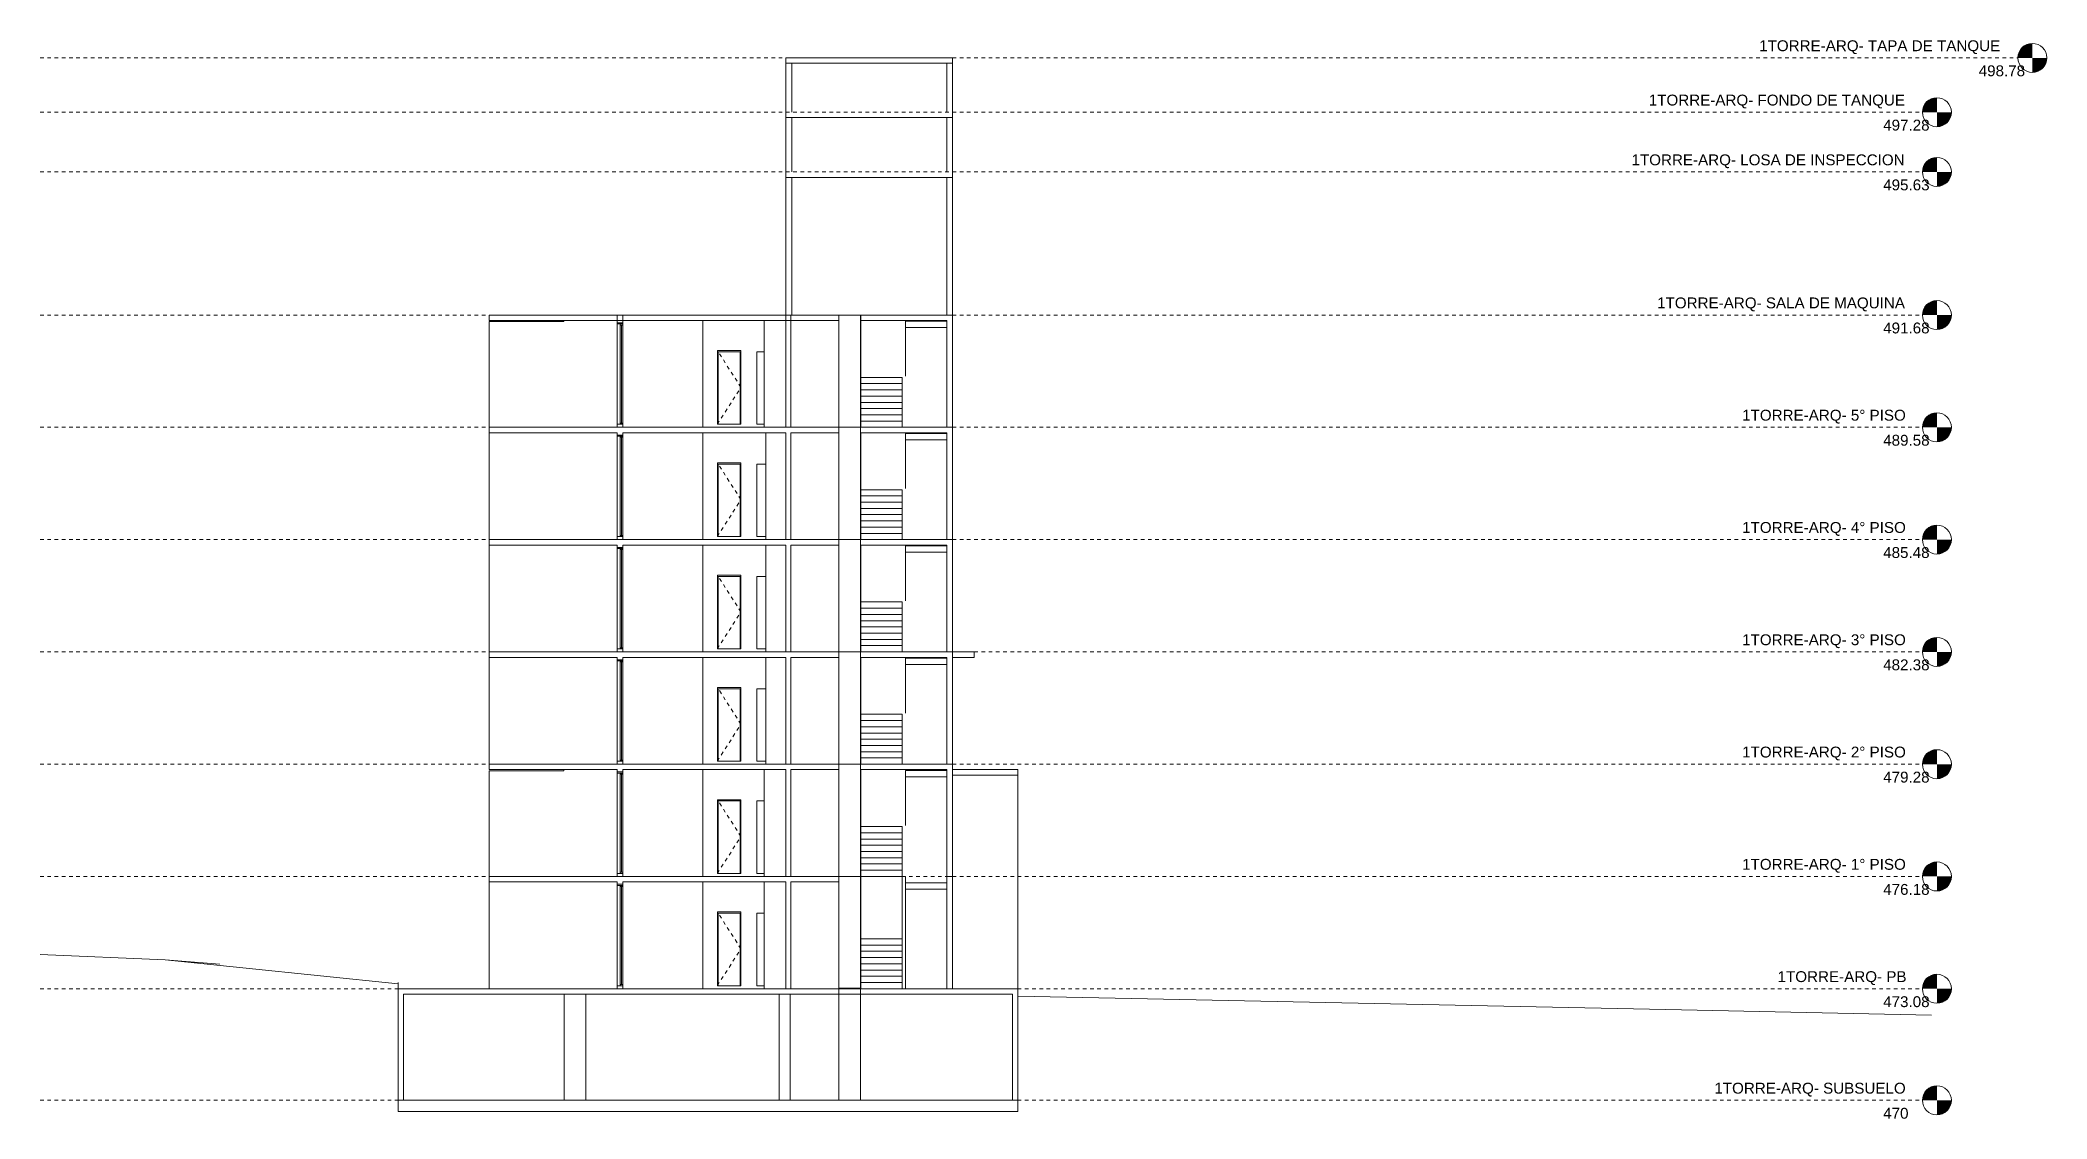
# Model space of a CAD drawing. Header units: millimetres. Extents: x 539 to 842, y -453 to -96.
# Drawn here: x 602.6 to 658, y -314.3 to -284.6 of the extents above; entities that cross this region are included whole.
import ezdxf

# ---------------------------------------------------------------- set-up
doc = ezdxf.new("R2010")
doc.units = ezdxf.units.MM
doc.header["$LTSCALE"] = 0.1
doc.linetypes.add('Dash', pattern=[0.006, 0.003, -0.003])
doc.linetypes.add('HIDDEN', pattern=[0.375, 0.25, -0.125])
doc.layers.get('0').update_dxf_attribs({"lineweight": 5})
doc.styles.add('Arial', font='arial.ttf', dxfattribs={"height": 0.245883})

msp = doc.modelspace()

# ---------------------------------------------------------------- texts
at = {"color": 8, "lineweight": 18, "char_height": 0.3, "attachment_point": 1, "style": 'Arial'}
for s, insert, width in [('1TORRE-ARQ- TAPA DE TANQUE', (650.05, -284.567), 8.19325), ('498.78', (656.114, -285.259), 0.86582), ('1TORRE-ARQ- FONDO DE TANQUE', (647.001, -286.067), 8.69029), ('497.28', (653.476, -286.759), 0.86582), ('1TORRE-ARQ- LOSA DE INSPECCION', (646.524, -287.717), 9.26751), ('495.63', (653.476, -288.409), 0.86582), ('1TORRE-ARQ- SALA DE MAQUINA', (647.232, -291.667), 8.4097), ('491.68', (653.476, -292.359), 0.86582), ('1TORRE-ARQ- 5° PISO', (649.58, -294.767), 5.56371), ('489.58', (653.476, -295.459), 0.86582), ('1TORRE-ARQ- 4° PISO', (649.58, -297.867), 5.56371), ('485.48', (653.476, -298.559), 0.86582), ('1TORRE-ARQ- 3° PISO', (649.58, -300.967), 5.56371), ('482.38', (653.476, -301.659), 0.86582), ('1TORRE-ARQ- 2° PISO', (649.58, -304.067), 5.56371), ('479.28', (653.476, -304.759), 0.86582), ('1TORRE-ARQ- 1° PISO', (649.58, -307.167), 5.56371), ('476.18', (653.476, -307.859), 0.86582), ('1TORRE-ARQ- PB', (650.559, -310.267), 4.37721), ('473.08', (653.476, -310.959), 0.86582), ('1TORRE-ARQ- SUBSUELO', (648.813, -313.347), 6.49367), ('470', (653.476, -314.039), 0.86582)]:
    msp.add_mtext(s, dxfattribs=dict(at, insert=insert, width=width))

# ---------------------------------------------------------------- blocks, each defined once
blk = doc.blocks.new('Level - M_Level Head - Circle-46083-Section 2')
h = blk.add_hatch(color=8)
edge = h.paths.add_edge_path(flags=0)
edge.add_line((36.567, 473.08), (36.167, 473.08))
edge.add_arc((36.567, 473.08), 0.4, 90, 180, ccw=False)
edge.add_line((36.567, 473.48), (36.567, 473.08))
h = blk.add_hatch(color=8)
edge = h.paths.add_edge_path(flags=0)
edge.add_line((36.567, 472.68), (36.567, 473.08))
edge.add_line((36.567, 473.08), (36.967, 473.08))
edge.add_arc((36.567, 473.08), 0.4, -90, 0, ccw=False)
at = {"color": 8}
blk.add_circle((36.567, 473.08), 0.4, dxfattribs=at)
blk = doc.blocks.new('Level - M_Extremo inicial de nivel - Círculo-204943-Section 2')
h = blk.add_hatch(color=8)
edge = h.paths.add_edge_path(flags=0)
edge.add_line((36.567, 488.58), (36.167, 488.58))
edge.add_arc((36.567, 488.58), 0.4, 90, 180, ccw=False)
edge.add_line((36.567, 488.98), (36.567, 488.58))
h = blk.add_hatch(color=8)
edge = h.paths.add_edge_path(flags=0)
edge.add_line((36.567, 488.18), (36.567, 488.58))
edge.add_line((36.567, 488.58), (36.967, 488.58))
edge.add_arc((36.567, 488.58), 0.4, -90, 0, ccw=False)
at = {"color": 8}
blk.add_circle((36.567, 488.58), 0.4, dxfattribs=at)

# ---------------------------------------------------------------- linework, layer by layer
at = {"color": 8, "linetype": 'HIDDEN', "lineweight": 18}
for p, q in [((602.57, -285.052), (657.197, -285.052)), ((602.57, -286.552), (654.558, -286.552)), ((602.57, -288.202), (654.558, -288.202)), ((602.57, -292.152), (654.558, -292.152)), ((602.57, -295.252), (654.558, -295.252)), ((602.57, -298.352), (654.558, -298.352)), ((602.57, -301.452), (654.558, -301.452)), ((602.57, -304.552), (654.558, -304.552)), ((602.57, -307.652), (654.558, -307.652)), ((602.57, -310.752), (654.558, -310.752)), ((602.57, -313.832), (654.558, -313.832))]:
    msp.add_line(p, q, dxfattribs=at)
at = {"color": 8, "lineweight": 18}
for p, q in [((623.17, -292.152), (623.17, -285.052)), ((623.17, -285.052), (627.771, -285.052)), ((623.17, -285.202), (623.17, -285.052)), ((627.771, -285.202), (623.17, -285.202)), ((623.33, -286.552), (623.33, -285.202)), ((627.611, -286.552), (627.611, -285.202)), ((627.771, -292.152), (627.771, -285.052)), ((627.771, -285.052), (627.771, -285.202)), ((627.771, -286.702), (623.17, -286.702)), ((623.33, -288.202), (623.33, -286.702)), ((627.611, -288.202), (627.611, -286.702)), ((627.771, -288.352), (623.17, -288.352)), ((623.33, -292.152), (623.33, -288.352)), ((627.611, -292.152), (627.611, -288.352)), ((624.627, -292.152), (614.973, -292.152)), ((614.973, -292.152), (614.973, -292.302)), ((614.973, -292.302), (624.627, -292.302)), ((617.032, -292.332), (614.973, -292.332)), ((614.973, -292.332), (614.973, -295.252)), ((617.032, -292.332), (617.032, -292.302)), ((618.509, -292.152), (618.509, -292.367)), ((618.509, -292.367), (618.665, -292.367)), ((618.509, -292.367), (618.509, -292.397)), ((618.665, -292.367), (618.509, -292.367)), ((618.509, -292.397), (618.665, -292.397)), ((618.509, -295.167), (618.509, -292.397)), ((618.587, -292.397), (618.587, -292.427)), ((618.665, -292.397), (618.587, -292.397)), ((618.587, -292.427), (618.665, -292.427)), ((618.587, -295.137), (618.587, -292.427)), ((618.627, -292.427), (618.607, -292.427)), ((618.627, -295.137), (618.627, -292.427)), ((618.665, -292.367), (618.665, -292.152)), ((618.665, -292.397), (618.665, -292.367)), ((618.665, -292.427), (618.665, -292.397)), ((618.665, -295.137), (618.665, -292.427)), ((620.874, -292.302), (620.874, -295.252)), ((622.57, -292.302), (622.57, -295.252)), ((623.17, -292.152), (623.17, -295.252)), ((623.304, -295.252), (623.304, -292.152)), ((624.627, -292.152), (624.627, -295.252)), ((625.227, -292.152), (624.627, -292.152)), ((624.627, -292.302), (624.627, -292.152)), ((625.227, -295.252), (625.227, -292.152)), ((625.242, -292.152), (625.227, -292.152)), ((627.756, -292.152), (625.242, -292.152)), ((625.242, -292.152), (625.242, -292.302)), ((625.242, -295.252), (625.242, -292.302)), ((625.242, -292.302), (627.611, -292.302)), ((626.476, -292.324), (627.611, -292.324)), ((626.476, -292.5), (626.476, -292.324)), ((626.476, -292.672), (626.476, -292.5)), ((626.476, -292.5), (627.611, -292.5)), ((627.611, -292.302), (627.611, -295.252)), ((627.771, -301.452), (627.771, -292.152)), ((621.276, -295.167), (621.276, -293.132)), ((621.276, -293.132), (621.926, -293.132)), ((621.301, -293.167), (621.301, -295.167)), ((621.301, -293.167), (621.901, -293.167)), ((621.901, -295.167), (621.901, -293.167)), ((621.926, -293.132), (621.926, -295.167)), ((622.57, -293.167), (622.37, -293.167)), ((622.37, -293.167), (622.37, -295.167)), ((623.304, -293.132), (623.304, -295.167)), ((626.476, -292.844), (626.476, -292.672)), ((626.476, -293.017), (626.476, -292.844)), ((626.476, -293.189), (626.476, -293.017)), ((626.476, -293.361), (626.476, -293.189)), ((626.476, -293.533), (626.476, -293.361)), ((626.476, -293.706), (626.476, -293.533)), ((626.476, -293.844), (626.476, -293.706)), ((625.242, -293.874), (626.376, -293.874)), ((625.242, -294.046), (626.376, -294.046)), ((625.242, -294.218), (626.376, -294.218)), ((626.376, -294.046), (626.376, -293.874)), ((626.376, -294.218), (626.376, -294.046)), ((626.376, -294.391), (626.376, -294.218)), ((625.242, -294.391), (626.376, -294.391)), ((625.242, -294.563), (626.376, -294.563)), ((625.242, -294.735), (626.376, -294.735)), ((626.376, -294.563), (626.376, -294.391)), ((626.376, -294.735), (626.376, -294.563)), ((626.376, -294.907), (626.376, -294.735)), ((624.627, -295.252), (614.973, -295.252)), ((614.973, -295.252), (614.973, -295.402)), ((614.973, -295.402), (618.509, -295.402)), ((614.973, -295.402), (614.973, -298.352)), ((618.509, -295.167), (618.509, -295.252)), ((618.665, -295.167), (618.509, -295.167)), ((618.509, -295.402), (618.509, -295.467)), ((618.587, -295.137), (618.587, -295.167)), ((618.665, -295.137), (618.587, -295.137)), ((618.587, -295.167), (618.665, -295.167)), ((618.607, -295.137), (618.627, -295.137)), ((618.665, -295.167), (618.665, -295.137)), ((618.665, -295.252), (618.665, -295.167)), ((618.665, -295.467), (618.665, -295.402)), ((618.665, -295.402), (623.17, -295.402)), ((620.874, -295.402), (620.874, -298.352)), ((621.926, -295.167), (621.276, -295.167)), ((622.37, -295.167), (622.57, -295.167)), ((622.37, -295.167), (622.569, -295.167)), ((622.614, -295.402), (622.614, -298.352)), ((623.17, -295.402), (623.17, -298.352)), ((623.304, -298.352), (623.304, -295.402)), ((623.304, -295.402), (624.627, -295.402)), ((624.627, -295.252), (624.627, -295.402)), ((625.227, -295.252), (624.627, -295.252)), ((624.627, -295.252), (625.227, -295.252)), ((624.627, -295.402), (624.627, -298.352)), ((625.227, -298.352), (625.227, -295.252)), ((625.242, -295.252), (625.227, -295.252)), ((625.242, -294.907), (626.376, -294.907)), ((625.242, -295.079), (626.376, -295.079)), ((627.611, -295.252), (625.242, -295.252)), ((625.242, -298.352), (625.242, -295.402)), ((625.242, -295.402), (627.611, -295.402)), ((626.376, -295.079), (626.376, -294.907)), ((626.376, -295.252), (626.376, -295.079)), ((627.611, -295.252), (627.771, -295.252)), ((627.611, -295.402), (627.611, -298.352)), ((618.509, -295.467), (618.665, -295.467)), ((618.509, -295.467), (618.509, -295.497)), ((618.665, -295.467), (618.509, -295.467)), ((618.509, -295.497), (618.665, -295.497)), ((618.509, -298.267), (618.509, -295.497)), ((618.587, -295.497), (618.587, -295.527)), ((618.665, -295.497), (618.587, -295.497)), ((618.587, -295.527), (618.665, -295.527)), ((618.587, -298.237), (618.587, -295.527)), ((618.627, -295.527), (618.607, -295.527)), ((618.627, -298.237), (618.627, -295.527)), ((618.665, -295.497), (618.665, -295.467)), ((618.665, -295.527), (618.665, -295.497)), ((618.665, -298.237), (618.665, -295.527)), ((626.476, -295.424), (627.611, -295.424)), ((626.476, -295.6), (626.476, -295.424)), ((626.476, -295.772), (626.476, -295.6)), ((626.476, -295.6), (627.611, -295.6)), ((626.476, -295.944), (626.476, -295.772)), ((626.476, -296.117), (626.476, -295.944)), ((621.276, -298.267), (621.276, -296.232)), ((621.276, -296.232), (621.926, -296.232)), ((621.301, -296.267), (621.301, -298.267)), ((621.301, -296.267), (621.901, -296.267)), ((621.901, -298.267), (621.901, -296.267)), ((621.926, -296.232), (621.926, -298.267)), ((622.614, -296.267), (622.37, -296.267)), ((622.37, -296.267), (622.37, -298.267)), ((623.304, -296.232), (623.304, -298.267)), ((626.476, -296.289), (626.476, -296.117)), ((626.476, -296.461), (626.476, -296.289)), ((626.476, -296.633), (626.476, -296.461)), ((625.242, -296.974), (626.376, -296.974)), ((626.376, -297.146), (626.376, -296.974)), ((626.476, -296.806), (626.476, -296.633)), ((626.476, -296.944), (626.476, -296.806)), ((625.242, -297.146), (626.376, -297.146)), ((625.242, -297.318), (626.376, -297.318)), ((625.242, -297.491), (626.376, -297.491)), ((626.376, -297.318), (626.376, -297.146)), ((626.376, -297.491), (626.376, -297.318)), ((626.376, -297.663), (626.376, -297.491)), ((625.242, -297.663), (626.376, -297.663)), ((625.242, -297.835), (626.376, -297.835)), ((625.242, -298.007), (626.376, -298.007)), ((625.242, -298.179), (626.376, -298.179)), ((626.376, -297.835), (626.376, -297.663)), ((626.376, -298.007), (626.376, -297.835)), ((626.376, -298.179), (626.376, -298.007)), ((626.376, -298.352), (626.376, -298.179)), ((624.627, -298.352), (614.973, -298.352)), ((614.973, -298.352), (614.973, -298.502)), ((614.973, -298.502), (618.509, -298.502)), ((614.973, -298.502), (614.973, -301.452)), ((618.509, -298.267), (618.509, -298.352)), ((618.665, -298.267), (618.509, -298.267)), ((618.509, -298.502), (618.509, -298.567)), ((618.509, -298.567), (618.665, -298.567)), ((618.509, -298.567), (618.509, -298.597)), ((618.665, -298.567), (618.509, -298.567)), ((618.509, -298.597), (618.665, -298.597)), ((618.509, -301.367), (618.509, -298.597)), ((618.587, -298.237), (618.587, -298.267)), ((618.665, -298.237), (618.587, -298.237)), ((618.587, -298.267), (618.665, -298.267)), ((618.587, -298.597), (618.587, -298.627)), ((618.665, -298.597), (618.587, -298.597)), ((618.587, -298.627), (618.665, -298.627)), ((618.587, -301.337), (618.587, -298.627)), ((618.607, -298.237), (618.627, -298.237)), ((618.627, -298.627), (618.607, -298.627)), ((618.627, -301.337), (618.627, -298.627)), ((618.665, -298.267), (618.665, -298.237)), ((618.665, -298.352), (618.665, -298.267)), ((618.665, -298.567), (618.665, -298.502)), ((618.665, -298.502), (623.17, -298.502)), ((618.665, -298.597), (618.665, -298.567)), ((618.665, -298.627), (618.665, -298.597)), ((618.665, -301.337), (618.665, -298.627)), ((620.874, -298.502), (620.874, -301.452)), ((621.926, -298.267), (621.276, -298.267)), ((622.37, -298.267), (622.614, -298.267)), ((622.37, -298.267), (622.613, -298.267)), ((622.614, -298.502), (622.614, -301.452)), ((623.17, -298.502), (623.17, -301.452)), ((623.304, -301.452), (623.304, -298.502)), ((623.304, -298.502), (624.627, -298.502)), ((624.627, -298.352), (624.627, -298.502)), ((625.227, -298.352), (624.627, -298.352)), ((624.627, -298.352), (625.227, -298.352)), ((624.627, -298.502), (624.627, -301.452)), ((625.227, -301.452), (625.227, -298.352)), ((625.242, -298.352), (625.227, -298.352)), ((627.611, -298.352), (625.242, -298.352)), ((625.242, -301.452), (625.242, -298.502)), ((625.242, -298.502), (627.611, -298.502)), ((626.476, -298.524), (627.611, -298.524)), ((626.476, -298.7), (626.476, -298.524)), ((626.476, -298.872), (626.476, -298.7)), ((626.476, -298.7), (627.611, -298.7)), ((627.611, -298.352), (627.771, -298.352)), ((627.611, -298.502), (627.611, -301.452)), ((626.476, -299.044), (626.476, -298.872)), ((626.476, -299.217), (626.476, -299.044)), ((626.476, -299.389), (626.476, -299.217)), ((621.276, -301.367), (621.276, -299.332)), ((621.276, -299.332), (621.926, -299.332)), ((621.301, -299.367), (621.301, -301.367)), ((621.301, -299.367), (621.901, -299.367)), ((621.901, -301.367), (621.901, -299.367)), ((621.926, -299.332), (621.926, -301.367)), ((622.614, -299.367), (622.37, -299.367)), ((622.37, -299.367), (622.37, -301.367)), ((623.304, -299.332), (623.304, -301.367)), ((626.476, -299.561), (626.476, -299.389)), ((626.476, -299.733), (626.476, -299.561)), ((626.476, -299.906), (626.476, -299.733)), ((625.242, -300.074), (626.376, -300.074)), ((625.242, -300.246), (626.376, -300.246)), ((626.376, -300.246), (626.376, -300.074)), ((626.376, -300.418), (626.376, -300.246)), ((626.476, -300.044), (626.476, -299.906)), ((625.242, -300.418), (626.376, -300.418)), ((625.242, -300.591), (626.376, -300.591)), ((625.242, -300.763), (626.376, -300.763)), ((625.242, -300.935), (626.376, -300.935)), ((626.376, -300.591), (626.376, -300.418)), ((626.376, -300.763), (626.376, -300.591)), ((626.376, -300.935), (626.376, -300.763)), ((626.376, -301.107), (626.376, -300.935)), ((624.627, -301.452), (614.973, -301.452)), ((614.973, -301.452), (614.973, -301.602)), ((618.509, -301.367), (618.509, -301.452)), ((618.665, -301.367), (618.509, -301.367)), ((618.587, -301.337), (618.587, -301.367)), ((618.665, -301.337), (618.587, -301.337)), ((618.587, -301.367), (618.665, -301.367)), ((618.607, -301.337), (618.627, -301.337)), ((618.665, -301.367), (618.665, -301.337)), ((618.665, -301.452), (618.665, -301.367)), ((621.926, -301.367), (621.276, -301.367)), ((622.37, -301.367), (622.614, -301.367)), ((622.37, -301.367), (622.613, -301.367)), ((624.627, -301.452), (624.627, -301.602)), ((625.227, -301.452), (624.627, -301.452)), ((624.627, -301.452), (625.227, -301.452)), ((625.227, -304.552), (625.227, -301.452)), ((625.242, -301.452), (625.227, -301.452)), ((625.242, -301.107), (626.376, -301.107)), ((625.242, -301.279), (626.376, -301.279)), ((627.611, -301.452), (625.242, -301.452)), ((626.376, -301.279), (626.376, -301.107)), ((626.376, -301.452), (626.376, -301.279)), ((627.611, -301.452), (627.771, -301.452)), ((628.371, -301.452), (627.771, -301.452)), ((627.771, -301.452), (627.771, -301.602)), ((628.371, -301.602), (628.371, -301.452)), ((614.973, -301.602), (618.509, -301.602)), ((614.973, -301.602), (614.973, -304.552)), ((618.509, -301.602), (618.509, -301.667)), ((618.509, -301.667), (618.665, -301.667)), ((618.509, -301.667), (618.509, -301.697)), ((618.665, -301.667), (618.509, -301.667)), ((618.509, -301.697), (618.665, -301.697)), ((618.509, -304.467), (618.509, -301.697)), ((618.587, -301.697), (618.587, -301.727)), ((618.665, -301.697), (618.587, -301.697)), ((618.587, -301.727), (618.665, -301.727)), ((618.587, -304.437), (618.587, -301.727)), ((618.627, -301.727), (618.607, -301.727)), ((618.627, -304.437), (618.627, -301.727)), ((618.665, -301.667), (618.665, -301.602)), ((618.665, -301.602), (623.17, -301.602)), ((618.665, -301.697), (618.665, -301.667)), ((618.665, -301.727), (618.665, -301.697)), ((618.665, -304.437), (618.665, -301.727)), ((620.874, -301.602), (620.874, -304.552)), ((622.614, -301.602), (622.614, -304.552)), ((623.17, -301.602), (623.17, -304.552)), ((623.304, -304.552), (623.304, -301.602)), ((623.304, -301.602), (624.627, -301.602)), ((624.627, -301.602), (624.627, -304.552)), ((625.242, -304.552), (625.242, -301.602)), ((625.242, -301.602), (627.611, -301.602)), ((626.476, -301.624), (627.611, -301.624)), ((626.476, -301.8), (626.476, -301.624)), ((626.476, -301.972), (626.476, -301.8)), ((626.476, -301.8), (627.611, -301.8)), ((626.476, -302.144), (626.476, -301.972)), ((627.611, -301.602), (627.611, -304.552)), ((627.771, -310.752), (627.771, -301.602)), ((627.771, -301.602), (628.371, -301.602)), ((621.276, -304.467), (621.276, -302.432)), ((621.276, -302.432), (621.926, -302.432)), ((621.301, -302.467), (621.301, -304.467)), ((621.301, -302.467), (621.901, -302.467)), ((621.901, -304.467), (621.901, -302.467)), ((621.926, -302.432), (621.926, -304.467)), ((622.614, -302.467), (622.37, -302.467)), ((622.37, -302.467), (622.37, -304.467)), ((623.304, -302.432), (623.304, -304.467)), ((626.476, -302.317), (626.476, -302.144)), ((626.476, -302.489), (626.476, -302.317)), ((626.476, -302.661), (626.476, -302.489)), ((625.242, -303.174), (626.376, -303.174)), ((626.376, -303.346), (626.376, -303.174)), ((626.476, -302.833), (626.476, -302.661)), ((626.476, -303.006), (626.476, -302.833)), ((626.476, -303.144), (626.476, -303.006)), ((625.242, -303.346), (626.376, -303.346)), ((625.242, -303.518), (626.376, -303.518)), ((625.242, -303.691), (626.376, -303.691)), ((626.376, -303.518), (626.376, -303.346)), ((626.376, -303.691), (626.376, -303.518)), ((626.376, -303.863), (626.376, -303.691)), ((625.242, -303.863), (626.376, -303.863)), ((625.242, -304.035), (626.376, -304.035)), ((625.242, -304.207), (626.376, -304.207)), ((626.376, -304.035), (626.376, -303.863)), ((626.376, -304.207), (626.376, -304.035)), ((626.376, -304.379), (626.376, -304.207)), ((624.627, -304.552), (614.973, -304.552)), ((614.973, -304.552), (614.973, -304.702)), ((614.973, -304.702), (618.509, -304.702)), ((617.032, -304.732), (614.973, -304.732)), ((614.973, -304.732), (614.973, -307.652)), ((617.032, -304.732), (617.032, -304.702)), ((618.509, -304.467), (618.509, -304.552)), ((618.665, -304.467), (618.509, -304.467)), ((618.509, -304.702), (618.509, -304.767)), ((618.509, -304.767), (618.665, -304.767)), ((618.509, -304.767), (618.509, -304.797)), ((618.665, -304.767), (618.509, -304.767)), ((618.509, -304.797), (618.665, -304.797)), ((618.509, -307.567), (618.509, -304.797)), ((618.587, -304.437), (618.587, -304.467)), ((618.665, -304.437), (618.587, -304.437)), ((618.587, -304.467), (618.665, -304.467)), ((618.587, -304.797), (618.587, -304.827)), ((618.665, -304.797), (618.587, -304.797)), ((618.587, -304.827), (618.665, -304.827)), ((618.587, -307.537), (618.587, -304.827)), ((618.607, -304.437), (618.627, -304.437)), ((618.627, -304.827), (618.607, -304.827)), ((618.627, -307.537), (618.627, -304.827)), ((618.665, -304.467), (618.665, -304.437)), ((618.665, -304.552), (618.665, -304.467)), ((618.665, -304.767), (618.665, -304.702)), ((618.665, -304.702), (623.17, -304.702)), ((618.665, -304.797), (618.665, -304.767)), ((618.665, -304.827), (618.665, -304.797)), ((618.665, -307.537), (618.665, -304.827)), ((620.874, -304.702), (620.874, -307.652)), ((621.926, -304.467), (621.276, -304.467)), ((622.37, -304.467), (622.614, -304.467)), ((622.37, -304.467), (622.613, -304.467)), ((622.57, -304.702), (622.57, -307.652)), ((623.17, -304.702), (623.17, -307.652)), ((623.304, -307.652), (623.304, -304.702)), ((623.304, -304.702), (624.627, -304.702)), ((624.627, -304.552), (624.627, -304.702)), ((625.227, -304.552), (624.627, -304.552)), ((624.627, -304.552), (625.227, -304.552)), ((624.627, -304.702), (624.627, -307.652)), ((625.227, -307.652), (625.227, -304.552)), ((625.242, -304.552), (625.227, -304.552)), ((625.242, -304.379), (626.376, -304.379)), ((627.611, -304.552), (625.242, -304.552)), ((625.242, -310.752), (625.242, -304.702)), ((625.242, -304.702), (627.611, -304.702)), ((626.376, -304.552), (626.376, -304.379)), ((626.476, -304.724), (627.611, -304.724)), ((626.476, -304.9), (626.476, -304.724)), ((627.611, -304.552), (627.771, -304.552)), ((627.611, -304.702), (627.611, -310.752)), ((629.575, -304.702), (627.771, -304.702)), ((629.575, -304.852), (629.575, -304.702)), ((626.476, -305.072), (626.476, -304.9)), ((626.476, -304.9), (627.611, -304.9)), ((626.476, -305.244), (626.476, -305.072)), ((626.476, -305.417), (626.476, -305.244)), ((627.771, -304.852), (629.575, -304.852)), ((629.575, -310.752), (629.575, -304.852)), ((621.276, -307.567), (621.276, -305.532)), ((621.276, -305.532), (621.926, -305.532)), ((621.301, -305.567), (621.301, -307.567)), ((621.301, -305.567), (621.901, -305.567)), ((621.901, -307.567), (621.901, -305.567)), ((621.926, -305.532), (621.926, -307.567)), ((622.57, -305.567), (622.37, -305.567)), ((622.37, -305.567), (622.37, -307.567)), ((623.304, -305.532), (623.304, -307.567)), ((626.476, -305.589), (626.476, -305.417)), ((626.476, -305.761), (626.476, -305.589)), ((626.476, -305.933), (626.476, -305.761)), ((626.476, -306.106), (626.476, -305.933)), ((625.242, -306.274), (626.376, -306.274)), ((625.242, -306.446), (626.376, -306.446)), ((626.376, -306.446), (626.376, -306.274)), ((626.376, -306.618), (626.376, -306.446)), ((626.476, -306.244), (626.476, -306.106)), ((625.242, -306.618), (626.376, -306.618)), ((625.242, -306.791), (626.376, -306.791)), ((625.242, -306.963), (626.376, -306.963)), ((626.376, -306.791), (626.376, -306.618)), ((626.376, -306.963), (626.376, -306.791)), ((626.376, -307.135), (626.376, -306.963)), ((618.509, -307.567), (618.509, -307.652)), ((618.665, -307.567), (618.509, -307.567)), ((618.587, -307.537), (618.587, -307.567)), ((618.665, -307.537), (618.587, -307.537)), ((618.587, -307.567), (618.665, -307.567)), ((618.607, -307.537), (618.627, -307.537)), ((618.665, -307.567), (618.665, -307.537)), ((618.665, -307.652), (618.665, -307.567)), ((621.926, -307.567), (621.276, -307.567)), ((622.37, -307.567), (622.57, -307.567)), ((622.37, -307.567), (622.569, -307.567)), ((625.242, -307.135), (626.376, -307.135)), ((625.242, -307.307), (626.376, -307.307)), ((625.242, -307.479), (626.376, -307.479)), ((626.376, -307.307), (626.376, -307.135)), ((626.376, -307.479), (626.376, -307.307)), ((626.376, -307.652), (626.376, -307.479)), ((624.627, -307.652), (614.973, -307.652)), ((614.973, -307.652), (614.973, -307.802)), ((614.973, -307.802), (614.973, -310.752)), ((614.973, -307.802), (618.509, -307.802)), ((618.509, -307.802), (618.509, -307.867)), ((618.509, -307.867), (618.665, -307.867)), ((618.509, -307.867), (618.509, -307.897)), ((618.665, -307.867), (618.509, -307.867)), ((618.509, -307.897), (618.665, -307.897)), ((618.509, -310.667), (618.509, -307.897)), ((618.587, -307.897), (618.587, -307.927)), ((618.665, -307.897), (618.587, -307.897)), ((618.587, -307.927), (618.665, -307.927)), ((618.587, -310.637), (618.587, -307.927)), ((618.627, -307.927), (618.607, -307.927)), ((618.627, -310.637), (618.627, -307.927)), ((618.665, -307.867), (618.665, -307.802)), ((618.665, -307.802), (623.17, -307.802)), ((618.665, -307.897), (618.665, -307.867)), ((618.665, -307.927), (618.665, -307.897)), ((618.665, -310.637), (618.665, -307.927)), ((620.874, -307.802), (620.874, -310.752)), ((622.57, -307.802), (622.57, -310.752)), ((623.17, -307.802), (623.17, -310.752)), ((623.304, -310.752), (623.304, -307.802)), ((623.304, -307.802), (624.627, -307.802)), ((624.627, -307.652), (624.627, -310.752)), ((625.227, -307.652), (624.627, -307.652)), ((624.627, -307.802), (624.627, -307.652)), ((624.627, -307.652), (625.227, -307.652)), ((625.227, -310.752), (625.227, -307.652)), ((625.242, -307.652), (625.227, -307.652)), ((625.242, -307.652), (626.376, -307.652)), ((626.376, -307.652), (626.376, -310.752)), ((626.476, -307.652), (626.376, -307.652)), ((626.476, -310.752), (626.476, -307.652)), ((626.476, -307.824), (627.611, -307.824)), ((626.476, -308), (627.611, -308)), ((627.771, -307.652), (627.611, -307.652)), ((621.276, -310.667), (621.276, -308.632)), ((621.276, -308.632), (621.926, -308.632)), ((621.301, -308.667), (621.301, -310.667)), ((621.301, -308.667), (621.901, -308.667)), ((621.901, -310.667), (621.901, -308.667)), ((621.926, -308.632), (621.926, -310.667)), ((622.57, -308.667), (622.37, -308.667)), ((622.37, -308.667), (622.37, -310.667)), ((623.304, -308.632), (623.304, -310.667)), ((606.028, -309.953), (602.57, -309.808)), ((602.57, -309.808), (606.028, -309.953)), ((625.242, -309.374), (626.376, -309.374)), ((625.242, -309.546), (626.376, -309.546)), ((625.242, -309.718), (626.376, -309.718)), ((612.455, -310.614), (606.028, -309.953)), ((612.455, -310.614), (606.028, -309.953)), ((606.028, -309.953), (607.533, -310.075)), ((625.242, -309.891), (626.376, -309.891)), ((625.242, -310.063), (626.376, -310.063)), ((625.242, -310.235), (626.376, -310.235)), ((612.455, -310.614), (612.455, -310.582)), ((612.455, -310.582), (612.455, -310.614)), ((612.455, -310.752), (612.455, -310.614)), ((612.455, -310.614), (612.455, -310.752)), ((629.575, -310.752), (612.455, -310.752)), ((612.455, -310.752), (612.455, -310.902)), ((612.455, -310.902), (612.455, -313.832)), ((612.605, -313.832), (612.605, -310.902)), ((612.605, -310.902), (629.425, -310.902)), ((617.047, -310.902), (617.047, -313.832)), ((617.647, -313.832), (617.647, -310.902)), ((618.509, -310.667), (618.509, -310.752)), ((618.665, -310.667), (618.509, -310.667)), ((618.509, -310.752), (618.665, -310.752)), ((618.587, -310.637), (618.587, -310.667)), ((618.665, -310.637), (618.587, -310.637)), ((618.587, -310.667), (618.665, -310.667)), ((618.607, -310.637), (618.627, -310.637)), ((618.665, -310.667), (618.665, -310.637)), ((618.665, -310.752), (618.665, -310.667)), ((621.926, -310.667), (621.276, -310.667)), ((622.37, -310.667), (622.57, -310.667)), ((622.37, -310.667), (622.569, -310.667)), ((622.986, -313.832), (622.986, -310.902)), ((623.17, -310.752), (623.304, -310.752)), ((623.286, -313.832), (623.286, -310.902)), ((625.227, -310.732), (624.627, -310.732)), ((624.627, -310.732), (624.627, -313.832)), ((624.627, -310.752), (625.227, -310.752)), ((625.227, -313.832), (625.227, -310.732)), ((625.227, -310.752), (625.242, -310.752)), ((625.242, -310.407), (626.376, -310.407)), ((625.242, -310.579), (626.376, -310.579)), ((626.376, -310.752), (626.476, -310.752)), ((627.611, -310.752), (627.771, -310.752)), ((629.425, -310.902), (629.425, -313.832)), ((629.575, -310.902), (629.575, -310.752)), ((629.575, -313.832), (629.575, -310.902)), ((629.575, -310.96), (647.475, -311.322)), ((647.475, -311.322), (629.575, -310.96)), ((654.807, -311.477), (647.475, -311.322)), ((612.455, -313.832), (612.455, -314.136)), ((612.455, -313.832), (612.605, -313.832)), ((612.455, -314.136), (629.575, -314.136)), ((614.567, -314.137), (612.455, -314.137)), ((614.567, -314.137), (612.455, -314.137)), ((629.425, -313.832), (612.605, -313.832)), ((629.575, -314.137), (614.567, -314.137)), ((629.575, -314.137), (614.567, -314.137)), ((624.627, -313.832), (625.227, -313.832)), ((629.425, -313.832), (629.575, -313.832)), ((629.575, -314.136), (629.575, -313.832))]:
    msp.add_line(p, q, dxfattribs=at)
at = {"color": 8, "linetype": 'Dash', "lineweight": 18}
for p, q in [((621.926, -294.149), (621.276, -293.132)), ((621.276, -295.167), (621.926, -294.149)), ((621.926, -297.249), (621.276, -296.232)), ((621.276, -298.267), (621.926, -297.249)), ((621.926, -300.349), (621.276, -299.332)), ((621.276, -301.367), (621.926, -300.349)), ((621.926, -303.449), (621.276, -302.432)), ((621.276, -304.467), (621.926, -303.449)), ((621.926, -306.549), (621.276, -305.532)), ((621.276, -307.567), (621.926, -306.549)), ((621.926, -309.649), (621.276, -308.632)), ((621.276, -310.667), (621.926, -309.649))]:
    msp.add_line(p, q, dxfattribs=at)

# ---------------------------------------------------------------- block references
at = {"color": 8, "lineweight": 18}
for name, p in [('Level - M_Extremo inicial de nivel - Círculo-204943-Section 2', (621.03, -773.632)), ('Level - M_Extremo inicial de nivel - Círculo-204943-Section 2', (618.392, -775.132)), ('Level - M_Extremo inicial de nivel - Círculo-204943-Section 2', (618.392, -776.782)), ('Level - M_Extremo inicial de nivel - Círculo-204943-Section 2', (618.392, -780.732)), ('Level - M_Extremo inicial de nivel - Círculo-204943-Section 2', (618.392, -783.832)), ('Level - M_Level Head - Circle-46083-Section 2', (618.392, -771.432)), ('Level - M_Level Head - Circle-46083-Section 2', (618.392, -774.532)), ('Level - M_Level Head - Circle-46083-Section 2', (618.392, -777.632)), ('Level - M_Level Head - Circle-46083-Section 2', (618.392, -780.732)), ('Level - M_Level Head - Circle-46083-Section 2', (618.392, -783.832)), ('Level - M_Level Head - Circle-46083-Section 2', (618.392, -786.912))]:
    msp.add_blockref(name, p, dxfattribs=at)

msp.set_redraw_order([(e.dxf.handle, doc.entitydb.next_handle()) for e in msp.query("TEXT MTEXT ATTDEF DIMENSION ARC_DIMENSION")])  # texts and dimensions are drawn at this point

doc.saveas('drawing.dxf')
